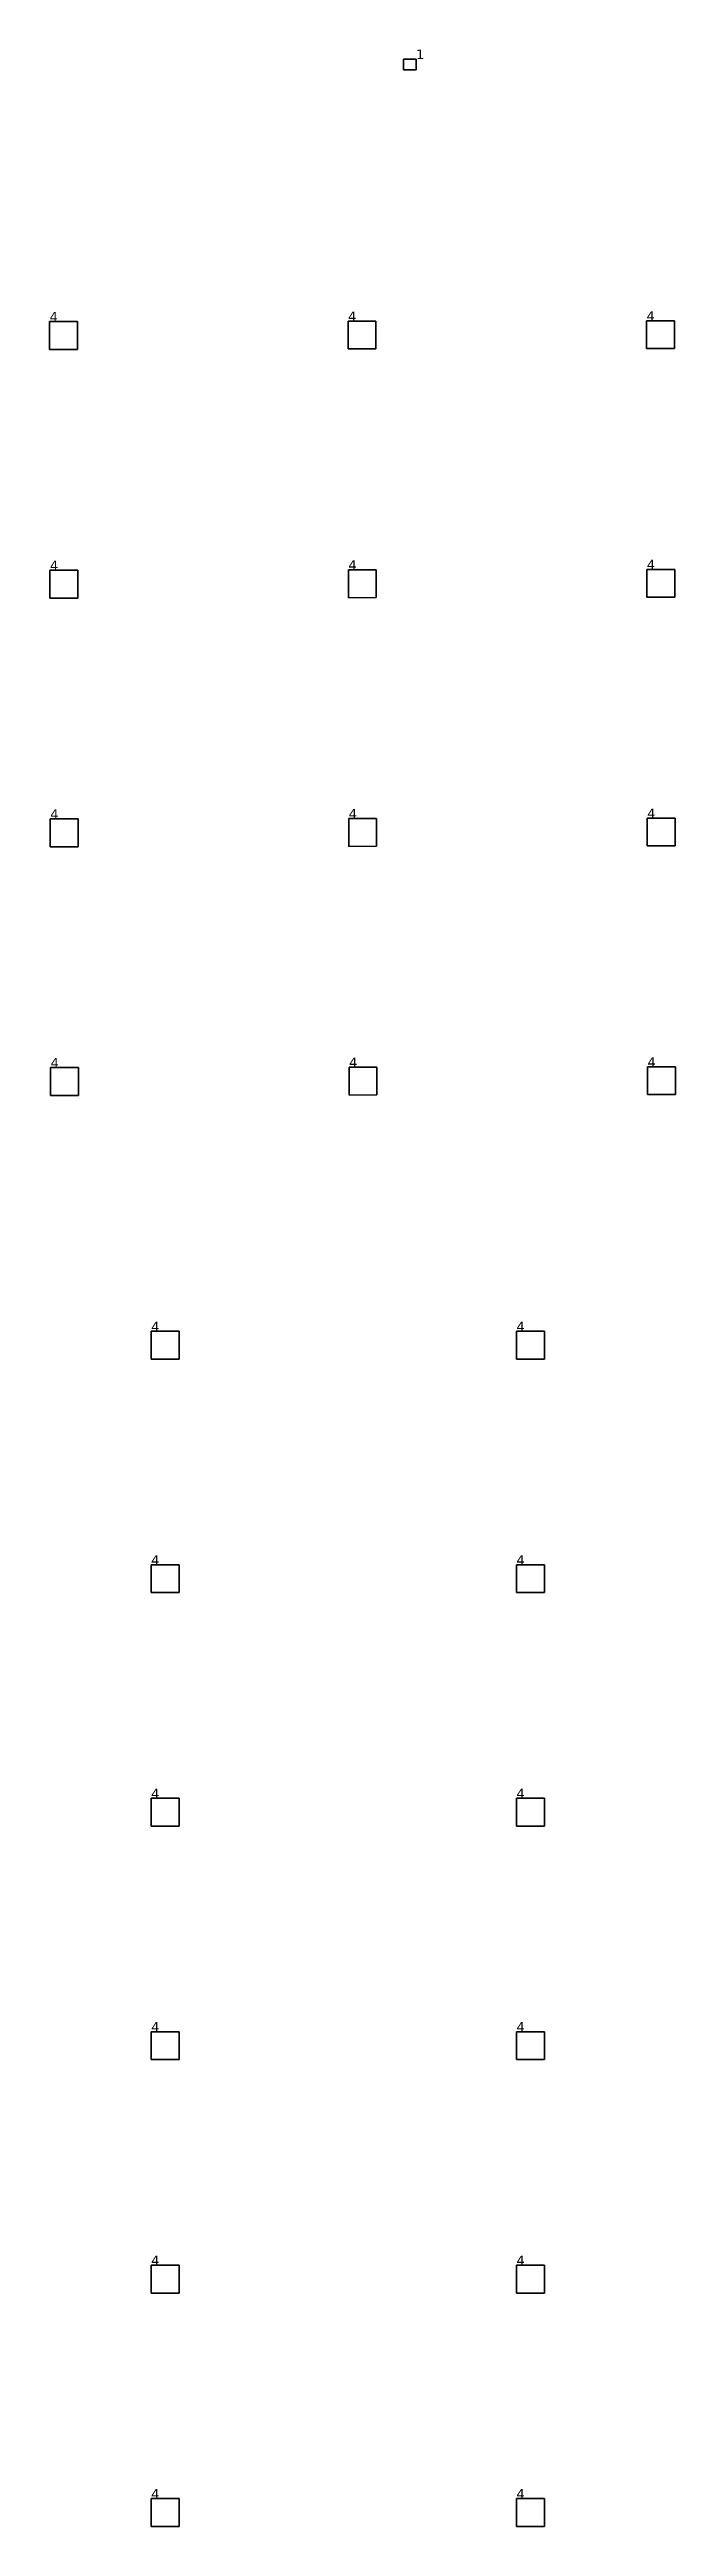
# Model space of a CAD drawing. Header units: inches. Extents: x -3 to 1235, y -1 to 963.
# Drawn here: x 127.75 to 139.53, y 68.97 to 115.62 of the extents above; entities that cross this region are included whole.
import ezdxf

# ---------------------------------------------------------------- set-up
doc = ezdxf.new("R2010")
doc.units = ezdxf.units.IN
doc.header["$MEASUREMENT"] = 0
doc.layers.add('DLX_TERR_LUM', color=7, linetype='Continuous', true_color=0x000000)
doc.layers.add('DLX_TERR_LUMKEY_IDX', color=7, linetype='Continuous', true_color=0x7f7f7f)
doc.styles.add('TableTextStyle', font='')
doc.styles.get('TableTextStyle').set_extended_font_data('VERDANA.TTF')

msp = doc.modelspace()

# ---------------------------------------------------------------- texts
at = {"layer": 'DLX_TERR_LUMKEY_IDX', "style": 'TableTextStyle'}
for s, p in [('1', (134.646, 115.44)), ('4', (127.747, 110.497)), ('4', (133.366, 110.505)), ('4', (138.984, 110.512)), ('4', (127.754, 105.813)), ('4', (133.372, 105.821)), ('4', (138.99, 105.829)), ('4', (127.76, 101.13)), ('4', (133.378, 101.137)), ('4', (138.997, 101.145)), ('4', (127.766, 96.446)), ('4', (133.385, 96.454)), ('4', (139.003, 96.461)), ('4', (129.659, 91.479)), ('4', (136.536, 91.479)), ('4', (129.659, 87.082)), ('4', (136.536, 87.082)), ('4', (129.659, 82.685)), ('4', (136.536, 82.685)), ('4', (129.659, 78.288)), ('4', (136.536, 78.288)), ('4', (129.659, 73.891)), ('4', (136.536, 73.891)), ('4', (129.659, 69.494)), ('4', (136.536, 69.494))]:
    msp.add_text(s, height=0.18, dxfattribs=at).set_placement(p)

# ---------------------------------------------------------------- linework, layer by layer
at = {"layer": 'DLX_TERR_LUM'}
for points in [[(134.411, 115.439, 0), (134.646, 115.44, 0)], [(134.646, 115.44, 0), (134.411, 115.439, 0)], [(134.646, 115.44, 0), (134.411, 115.439, 0)], [(134.411, 115.439, 0), (134.646, 115.44, 0)], [(134.412, 115.239, 0), (134.411, 115.439, 0)], [(134.411, 115.439, 0), (134.411, 115.439, 0)], [(134.411, 115.439, 0), (134.412, 115.239, 0)], [(134.411, 115.439, 0), (134.411, 115.439, 0)], [(134.411, 115.439, 0), (134.412, 115.239, 0)], [(134.412, 115.239, 0), (134.411, 115.439, 0)], [(134.647, 115.24, 0), (134.412, 115.239, 0)], [(134.412, 115.239, 0), (134.647, 115.24, 0)], [(134.412, 115.239, 0), (134.647, 115.24, 0)], [(134.647, 115.24, 0), (134.412, 115.239, 0)], [(134.412, 115.239, 0), (134.412, 115.239, 0)], [(134.412, 115.239, 0), (134.412, 115.239, 0)], [(134.646, 115.44, 0), (134.647, 115.24, 0)], [(134.647, 115.24, 0), (134.646, 115.44, 0)], [(134.646, 115.44, 0), (134.646, 115.44, 0)], [(134.646, 115.44, 0), (134.646, 115.44, 0)], [(134.647, 115.24, 0), (134.646, 115.44, 0)], [(134.646, 115.44, 0), (134.647, 115.24, 0)], [(134.647, 115.24, 0), (134.647, 115.24, 0)], [(134.647, 115.24, 0), (134.647, 115.24, 0)], [(127.747, 110.497, 0), (128.272, 110.498, 0)], [(128.272, 110.498, 0), (127.747, 110.497, 0)], [(128.272, 110.498, 0), (127.747, 110.497, 0)], [(127.747, 110.497, 0), (128.272, 110.498, 0)], [(127.748, 109.972, 0), (127.747, 110.497, 0)], [(127.747, 110.497, 0), (127.747, 110.497, 0)], [(127.747, 110.497, 0), (127.748, 109.972, 0)], [(127.747, 110.497, 0), (127.747, 110.497, 0)], [(127.747, 110.497, 0), (127.748, 109.972, 0)], [(127.748, 109.972, 0), (127.747, 110.497, 0)], [(128.272, 110.498, 0), (128.272, 110.498, 0)], [(128.272, 110.498, 0), (128.273, 109.973, 0)], [(128.273, 109.973, 0), (128.272, 110.498, 0)], [(128.272, 110.498, 0), (128.272, 110.498, 0)], [(128.273, 109.973, 0), (128.272, 110.498, 0)], [(128.272, 110.498, 0), (128.273, 109.973, 0)], [(133.366, 109.98, 0), (133.366, 110.505, 0)], [(133.366, 110.505, 0), (133.366, 110.505, 0)], [(133.366, 110.505, 0), (133.366, 109.98, 0)], [(133.366, 110.505, 0), (133.891, 110.505, 0)], [(133.891, 110.505, 0), (133.366, 110.505, 0)], [(133.366, 110.505, 0), (133.366, 110.505, 0)], [(133.891, 110.505, 0), (133.366, 110.505, 0)], [(133.366, 110.505, 0), (133.366, 109.98, 0)], [(133.366, 109.98, 0), (133.366, 110.505, 0)], [(133.366, 110.505, 0), (133.891, 110.505, 0)], [(133.891, 110.505, 0), (133.891, 110.505, 0)], [(133.891, 110.505, 0), (133.891, 109.98, 0)], [(133.891, 109.98, 0), (133.891, 110.505, 0)], [(133.891, 110.505, 0), (133.891, 110.505, 0)], [(133.891, 109.98, 0), (133.891, 110.505, 0)], [(133.891, 110.505, 0), (133.891, 109.98, 0)], [(138.984, 110.512, 0), (139.509, 110.513, 0)], [(139.509, 110.513, 0), (138.984, 110.512, 0)], [(139.509, 110.513, 0), (138.984, 110.512, 0)], [(138.984, 110.512, 0), (139.509, 110.513, 0)], [(138.985, 109.987, 0), (138.984, 110.512, 0)], [(138.984, 110.512, 0), (138.984, 110.512, 0)], [(138.984, 110.512, 0), (138.985, 109.987, 0)], [(138.984, 110.512, 0), (138.984, 110.512, 0)], [(138.984, 110.512, 0), (138.985, 109.987, 0)], [(138.985, 109.987, 0), (138.984, 110.512, 0)], [(139.509, 110.513, 0), (139.509, 110.513, 0)], [(139.509, 110.513, 0), (139.51, 109.988, 0)], [(139.51, 109.988, 0), (139.509, 110.513, 0)], [(139.509, 110.513, 0), (139.509, 110.513, 0)], [(139.51, 109.988, 0), (139.509, 110.513, 0)], [(139.509, 110.513, 0), (139.51, 109.988, 0)], [(128.273, 109.973, 0), (127.748, 109.972, 0)], [(127.748, 109.972, 0), (128.273, 109.973, 0)], [(127.748, 109.972, 0), (128.273, 109.973, 0)], [(128.273, 109.973, 0), (127.748, 109.972, 0)], [(127.748, 109.972, 0), (127.748, 109.972, 0)], [(127.748, 109.972, 0), (127.748, 109.972, 0)], [(128.273, 109.973, 0), (128.273, 109.973, 0)], [(128.273, 109.973, 0), (128.273, 109.973, 0)], [(133.891, 109.98, 0), (133.366, 109.98, 0)], [(133.366, 109.98, 0), (133.366, 109.98, 0)], [(133.366, 109.98, 0), (133.891, 109.98, 0)], [(133.366, 109.98, 0), (133.366, 109.98, 0)], [(133.366, 109.98, 0), (133.891, 109.98, 0)], [(133.891, 109.98, 0), (133.366, 109.98, 0)], [(133.891, 109.98, 0), (133.891, 109.98, 0)], [(133.891, 109.98, 0), (133.891, 109.98, 0)], [(139.51, 109.988, 0), (138.985, 109.987, 0)], [(138.985, 109.987, 0), (139.51, 109.988, 0)], [(138.985, 109.987, 0), (139.51, 109.988, 0)], [(139.51, 109.988, 0), (138.985, 109.987, 0)], [(138.985, 109.987, 0), (138.985, 109.987, 0)], [(138.985, 109.987, 0), (138.985, 109.987, 0)], [(139.51, 109.988, 0), (139.51, 109.988, 0)], [(139.51, 109.988, 0), (139.51, 109.988, 0)], [(127.754, 105.813, 0), (128.279, 105.814, 0)], [(128.279, 105.814, 0), (127.754, 105.813, 0)], [(128.279, 105.814, 0), (127.754, 105.813, 0)], [(127.754, 105.813, 0), (128.279, 105.814, 0)], [(127.754, 105.288, 0), (127.754, 105.813, 0)], [(127.754, 105.813, 0), (127.754, 105.813, 0)], [(127.754, 105.813, 0), (127.754, 105.288, 0)], [(127.754, 105.813, 0), (127.754, 105.813, 0)], [(127.754, 105.813, 0), (127.754, 105.288, 0)], [(127.754, 105.288, 0), (127.754, 105.813, 0)], [(128.279, 105.814, 0), (128.279, 105.814, 0)], [(128.279, 105.814, 0), (128.279, 105.289, 0)], [(128.279, 105.289, 0), (128.279, 105.814, 0)], [(128.279, 105.814, 0), (128.279, 105.814, 0)], [(128.279, 105.289, 0), (128.279, 105.814, 0)], [(128.279, 105.814, 0), (128.279, 105.289, 0)], [(133.372, 105.821, 0), (133.897, 105.822, 0)], [(133.897, 105.822, 0), (133.372, 105.821, 0)], [(133.897, 105.822, 0), (133.372, 105.821, 0)], [(133.372, 105.821, 0), (133.897, 105.822, 0)], [(133.373, 105.296, 0), (133.372, 105.821, 0)], [(133.372, 105.821, 0), (133.372, 105.821, 0)], [(133.372, 105.821, 0), (133.373, 105.296, 0)], [(133.372, 105.821, 0), (133.372, 105.821, 0)], [(133.372, 105.821, 0), (133.373, 105.296, 0)], [(133.373, 105.296, 0), (133.372, 105.821, 0)], [(133.897, 105.822, 0), (133.897, 105.822, 0)], [(133.897, 105.822, 0), (133.898, 105.297, 0)], [(133.898, 105.297, 0), (133.897, 105.822, 0)], [(133.897, 105.822, 0), (133.897, 105.822, 0)], [(133.898, 105.297, 0), (133.897, 105.822, 0)], [(133.897, 105.822, 0), (133.898, 105.297, 0)], [(138.991, 105.304, 0), (138.99, 105.829, 0)], [(138.99, 105.829, 0), (138.99, 105.829, 0)], [(138.99, 105.829, 0), (138.991, 105.304, 0)], [(138.99, 105.829, 0), (139.515, 105.829, 0)], [(139.515, 105.829, 0), (138.99, 105.829, 0)], [(138.99, 105.829, 0), (138.99, 105.829, 0)], [(139.515, 105.829, 0), (138.99, 105.829, 0)], [(138.99, 105.829, 0), (138.991, 105.304, 0)], [(138.991, 105.304, 0), (138.99, 105.829, 0)], [(138.99, 105.829, 0), (139.515, 105.829, 0)], [(139.515, 105.829, 0), (139.515, 105.829, 0)], [(139.515, 105.829, 0), (139.516, 105.304, 0)], [(139.516, 105.304, 0), (139.515, 105.829, 0)], [(139.515, 105.829, 0), (139.515, 105.829, 0)], [(139.516, 105.304, 0), (139.515, 105.829, 0)], [(139.515, 105.829, 0), (139.516, 105.304, 0)], [(128.279, 105.289, 0), (127.754, 105.288, 0)], [(127.754, 105.288, 0), (128.279, 105.289, 0)], [(127.754, 105.288, 0), (128.279, 105.289, 0)], [(128.279, 105.289, 0), (127.754, 105.288, 0)], [(127.754, 105.288, 0), (127.754, 105.288, 0)], [(127.754, 105.288, 0), (127.754, 105.288, 0)], [(128.279, 105.289, 0), (128.279, 105.289, 0)], [(128.279, 105.289, 0), (128.279, 105.289, 0)], [(133.898, 105.297, 0), (133.373, 105.296, 0)], [(133.373, 105.296, 0), (133.898, 105.297, 0)], [(133.373, 105.296, 0), (133.898, 105.297, 0)], [(133.898, 105.297, 0), (133.373, 105.296, 0)], [(133.373, 105.296, 0), (133.373, 105.296, 0)], [(133.373, 105.296, 0), (133.373, 105.296, 0)], [(133.898, 105.297, 0), (133.898, 105.297, 0)], [(133.898, 105.297, 0), (133.898, 105.297, 0)], [(139.516, 105.304, 0), (138.991, 105.304, 0)], [(138.991, 105.304, 0), (138.991, 105.304, 0)], [(138.991, 105.304, 0), (139.516, 105.304, 0)], [(138.991, 105.304, 0), (138.991, 105.304, 0)], [(138.991, 105.304, 0), (139.516, 105.304, 0)], [(139.516, 105.304, 0), (138.991, 105.304, 0)], [(139.516, 105.304, 0), (139.516, 105.304, 0)], [(139.516, 105.304, 0), (139.516, 105.304, 0)], [(127.761, 100.605, 0), (127.76, 101.13, 0)], [(127.76, 101.13, 0), (127.76, 101.13, 0)], [(127.76, 101.13, 0), (127.761, 100.605, 0)], [(127.76, 101.13, 0), (128.285, 101.13, 0)], [(128.285, 101.13, 0), (127.76, 101.13, 0)], [(127.76, 101.13, 0), (127.76, 101.13, 0)], [(128.285, 101.13, 0), (127.76, 101.13, 0)], [(127.76, 101.13, 0), (127.761, 100.605, 0)], [(127.761, 100.605, 0), (127.76, 101.13, 0)], [(127.76, 101.13, 0), (128.285, 101.13, 0)], [(128.285, 101.13, 0), (128.285, 101.13, 0)], [(128.285, 101.13, 0), (128.286, 100.605, 0)], [(128.286, 100.605, 0), (128.285, 101.13, 0)], [(128.285, 101.13, 0), (128.285, 101.13, 0)], [(128.286, 100.605, 0), (128.285, 101.13, 0)], [(128.285, 101.13, 0), (128.286, 100.605, 0)], [(133.378, 101.137, 0), (133.903, 101.138, 0)], [(133.903, 101.138, 0), (133.378, 101.137, 0)], [(133.903, 101.138, 0), (133.378, 101.137, 0)], [(133.378, 101.137, 0), (133.903, 101.138, 0)], [(133.379, 100.612, 0), (133.378, 101.137, 0)], [(133.378, 101.137, 0), (133.378, 101.137, 0)], [(133.378, 101.137, 0), (133.379, 100.612, 0)], [(133.378, 101.137, 0), (133.378, 101.137, 0)], [(133.378, 101.137, 0), (133.379, 100.612, 0)], [(133.379, 100.612, 0), (133.378, 101.137, 0)], [(133.903, 101.138, 0), (133.903, 101.138, 0)], [(133.903, 101.138, 0), (133.904, 100.613, 0)], [(133.904, 100.613, 0), (133.903, 101.138, 0)], [(133.903, 101.138, 0), (133.903, 101.138, 0)], [(133.904, 100.613, 0), (133.903, 101.138, 0)], [(133.903, 101.138, 0), (133.904, 100.613, 0)], [(138.997, 101.145, 0), (139.522, 101.146, 0)], [(139.522, 101.146, 0), (138.997, 101.145, 0)], [(139.522, 101.146, 0), (138.997, 101.145, 0)], [(138.997, 101.145, 0), (139.522, 101.146, 0)], [(138.997, 100.62, 0), (138.997, 101.145, 0)], [(138.997, 101.145, 0), (138.997, 101.145, 0)], [(138.997, 101.145, 0), (138.997, 100.62, 0)], [(138.997, 101.145, 0), (138.997, 101.145, 0)], [(138.997, 101.145, 0), (138.997, 100.62, 0)], [(138.997, 100.62, 0), (138.997, 101.145, 0)], [(139.522, 101.146, 0), (139.522, 101.146, 0)], [(139.522, 101.146, 0), (139.522, 100.621, 0)], [(139.522, 100.621, 0), (139.522, 101.146, 0)], [(139.522, 101.146, 0), (139.522, 101.146, 0)], [(139.522, 100.621, 0), (139.522, 101.146, 0)], [(139.522, 101.146, 0), (139.522, 100.621, 0)], [(128.286, 100.605, 0), (127.761, 100.605, 0)], [(127.761, 100.605, 0), (127.761, 100.605, 0)], [(127.761, 100.605, 0), (128.286, 100.605, 0)], [(127.761, 100.605, 0), (127.761, 100.605, 0)], [(127.761, 100.605, 0), (128.286, 100.605, 0)], [(128.286, 100.605, 0), (127.761, 100.605, 0)], [(128.286, 100.605, 0), (128.286, 100.605, 0)], [(128.286, 100.605, 0), (128.286, 100.605, 0)], [(133.904, 100.613, 0), (133.379, 100.612, 0)], [(133.379, 100.612, 0), (133.904, 100.613, 0)], [(133.379, 100.612, 0), (133.904, 100.613, 0)], [(133.904, 100.613, 0), (133.379, 100.612, 0)], [(133.379, 100.612, 0), (133.379, 100.612, 0)], [(133.379, 100.612, 0), (133.379, 100.612, 0)], [(133.904, 100.613, 0), (133.904, 100.613, 0)], [(133.904, 100.613, 0), (133.904, 100.613, 0)], [(139.522, 100.621, 0), (138.997, 100.62, 0)], [(138.997, 100.62, 0), (139.522, 100.621, 0)], [(138.997, 100.62, 0), (139.522, 100.621, 0)], [(139.522, 100.621, 0), (138.997, 100.62, 0)], [(138.997, 100.62, 0), (138.997, 100.62, 0)], [(138.997, 100.62, 0), (138.997, 100.62, 0)], [(139.522, 100.621, 0), (139.522, 100.621, 0)], [(139.522, 100.621, 0), (139.522, 100.621, 0)], [(127.766, 96.446, 0), (128.291, 96.447, 0)], [(128.291, 96.447, 0), (127.766, 96.446, 0)], [(128.291, 96.447, 0), (127.766, 96.446, 0)], [(127.766, 96.446, 0), (128.291, 96.447, 0)], [(127.767, 95.921, 0), (127.766, 96.446, 0)], [(127.766, 96.446, 0), (127.766, 96.446, 0)], [(127.766, 96.446, 0), (127.767, 95.921, 0)], [(127.766, 96.446, 0), (127.766, 96.446, 0)], [(127.766, 96.446, 0), (127.767, 95.921, 0)], [(127.767, 95.921, 0), (127.766, 96.446, 0)], [(128.291, 96.447, 0), (128.291, 96.447, 0)], [(128.291, 96.447, 0), (128.292, 95.922, 0)], [(128.292, 95.922, 0), (128.291, 96.447, 0)], [(128.291, 96.447, 0), (128.291, 96.447, 0)], [(128.292, 95.922, 0), (128.291, 96.447, 0)], [(128.291, 96.447, 0), (128.292, 95.922, 0)], [(133.385, 96.454, 0), (133.91, 96.455, 0)], [(133.91, 96.455, 0), (133.385, 96.454, 0)], [(133.91, 96.455, 0), (133.385, 96.454, 0)], [(133.385, 96.454, 0), (133.91, 96.455, 0)], [(133.385, 95.929, 0), (133.385, 96.454, 0)], [(133.385, 96.454, 0), (133.385, 96.454, 0)], [(133.385, 96.454, 0), (133.385, 95.929, 0)], [(133.385, 96.454, 0), (133.385, 96.454, 0)], [(133.385, 96.454, 0), (133.385, 95.929, 0)], [(133.385, 95.929, 0), (133.385, 96.454, 0)], [(133.91, 96.455, 0), (133.91, 96.455, 0)], [(133.91, 96.455, 0), (133.91, 95.93, 0)], [(133.91, 95.93, 0), (133.91, 96.455, 0)], [(133.91, 96.455, 0), (133.91, 96.455, 0)], [(133.91, 95.93, 0), (133.91, 96.455, 0)], [(133.91, 96.455, 0), (133.91, 95.93, 0)], [(139.003, 96.461, 0), (139.528, 96.462, 0)], [(139.528, 96.462, 0), (139.003, 96.461, 0)], [(139.528, 96.462, 0), (139.003, 96.461, 0)], [(139.003, 96.461, 0), (139.528, 96.462, 0)], [(139.004, 95.936, 0), (139.003, 96.461, 0)], [(139.003, 96.461, 0), (139.003, 96.461, 0)], [(139.003, 96.461, 0), (139.004, 95.936, 0)], [(139.003, 96.461, 0), (139.003, 96.461, 0)], [(139.003, 96.461, 0), (139.004, 95.936, 0)], [(139.004, 95.936, 0), (139.003, 96.461, 0)], [(139.528, 96.462, 0), (139.528, 96.462, 0)], [(139.528, 96.462, 0), (139.529, 95.937, 0)], [(139.529, 95.937, 0), (139.528, 96.462, 0)], [(139.528, 96.462, 0), (139.528, 96.462, 0)], [(139.529, 95.937, 0), (139.528, 96.462, 0)], [(139.528, 96.462, 0), (139.529, 95.937, 0)], [(128.292, 95.922, 0), (127.767, 95.921, 0)], [(127.767, 95.921, 0), (128.292, 95.922, 0)], [(127.767, 95.921, 0), (128.292, 95.922, 0)], [(128.292, 95.922, 0), (127.767, 95.921, 0)], [(127.767, 95.921, 0), (127.767, 95.921, 0)], [(127.767, 95.921, 0), (127.767, 95.921, 0)], [(128.292, 95.922, 0), (128.292, 95.922, 0)], [(128.292, 95.922, 0), (128.292, 95.922, 0)], [(133.91, 95.93, 0), (133.385, 95.929, 0)], [(133.385, 95.929, 0), (133.91, 95.93, 0)], [(133.385, 95.929, 0), (133.91, 95.93, 0)], [(133.91, 95.93, 0), (133.385, 95.929, 0)], [(133.385, 95.929, 0), (133.385, 95.929, 0)], [(133.385, 95.929, 0), (133.385, 95.929, 0)], [(133.91, 95.93, 0), (133.91, 95.93, 0)], [(133.91, 95.93, 0), (133.91, 95.93, 0)], [(139.529, 95.937, 0), (139.004, 95.936, 0)], [(139.004, 95.936, 0), (139.529, 95.937, 0)], [(139.004, 95.936, 0), (139.529, 95.937, 0)], [(139.529, 95.937, 0), (139.004, 95.936, 0)], [(139.004, 95.936, 0), (139.004, 95.936, 0)], [(139.004, 95.936, 0), (139.004, 95.936, 0)], [(139.529, 95.937, 0), (139.529, 95.937, 0)], [(139.529, 95.937, 0), (139.529, 95.937, 0)], [(129.659, 90.954, 0), (129.659, 91.479, 0)], [(129.659, 91.479, 0), (129.659, 91.479, 0)], [(129.659, 91.479, 0), (129.659, 90.954, 0)], [(129.659, 91.479, 0), (130.184, 91.479, 0)], [(130.184, 91.479, 0), (129.659, 91.479, 0)], [(129.659, 91.479, 0), (129.659, 91.479, 0)], [(130.184, 91.479, 0), (129.659, 91.479, 0)], [(129.659, 91.479, 0), (129.659, 90.954, 0)], [(129.659, 90.954, 0), (129.659, 91.479, 0)], [(129.659, 91.479, 0), (130.184, 91.479, 0)], [(130.184, 91.479, 0), (130.184, 91.479, 0)], [(130.184, 91.479, 0), (130.184, 90.954, 0)], [(130.184, 90.954, 0), (130.184, 91.479, 0)], [(130.184, 91.479, 0), (130.184, 91.479, 0)], [(130.184, 90.954, 0), (130.184, 91.479, 0)], [(130.184, 91.479, 0), (130.184, 90.954, 0)], [(136.536, 90.954, 0), (136.536, 91.479, 0)], [(136.536, 91.479, 0), (136.536, 91.479, 0)], [(136.536, 91.479, 0), (136.536, 90.954, 0)], [(136.536, 91.479, 0), (137.061, 91.479, 0)], [(137.061, 91.479, 0), (136.536, 91.479, 0)], [(136.536, 91.479, 0), (136.536, 91.479, 0)], [(137.061, 91.479, 0), (136.536, 91.479, 0)], [(136.536, 91.479, 0), (136.536, 90.954, 0)], [(136.536, 90.954, 0), (136.536, 91.479, 0)], [(136.536, 91.479, 0), (137.061, 91.479, 0)], [(137.061, 91.479, 0), (137.061, 91.479, 0)], [(137.061, 91.479, 0), (137.061, 90.954, 0)], [(137.061, 90.954, 0), (137.061, 91.479, 0)], [(137.061, 91.479, 0), (137.061, 91.479, 0)], [(137.061, 90.954, 0), (137.061, 91.479, 0)], [(137.061, 91.479, 0), (137.061, 90.954, 0)], [(130.184, 90.954, 0), (129.659, 90.954, 0)], [(129.659, 90.954, 0), (129.659, 90.954, 0)], [(129.659, 90.954, 0), (130.184, 90.954, 0)], [(129.659, 90.954, 0), (129.659, 90.954, 0)], [(129.659, 90.954, 0), (130.184, 90.954, 0)], [(130.184, 90.954, 0), (129.659, 90.954, 0)], [(130.184, 90.954, 0), (130.184, 90.954, 0)], [(130.184, 90.954, 0), (130.184, 90.954, 0)], [(137.061, 90.954, 0), (136.536, 90.954, 0)], [(136.536, 90.954, 0), (136.536, 90.954, 0)], [(136.536, 90.954, 0), (137.061, 90.954, 0)], [(136.536, 90.954, 0), (136.536, 90.954, 0)], [(136.536, 90.954, 0), (137.061, 90.954, 0)], [(137.061, 90.954, 0), (136.536, 90.954, 0)], [(137.061, 90.954, 0), (137.061, 90.954, 0)], [(137.061, 90.954, 0), (137.061, 90.954, 0)], [(129.659, 86.557, 0), (129.659, 87.082, 0)], [(129.659, 87.082, 0), (129.659, 87.082, 0)], [(129.659, 87.082, 0), (129.659, 86.557, 0)], [(129.659, 87.082, 0), (130.184, 87.082, 0)], [(130.184, 87.082, 0), (129.659, 87.082, 0)], [(129.659, 87.082, 0), (129.659, 87.082, 0)], [(130.184, 87.082, 0), (129.659, 87.082, 0)], [(129.659, 87.082, 0), (129.659, 86.557, 0)], [(129.659, 86.557, 0), (129.659, 87.082, 0)], [(129.659, 87.082, 0), (130.184, 87.082, 0)], [(130.184, 87.082, 0), (130.184, 87.082, 0)], [(130.184, 87.082, 0), (130.184, 86.557, 0)], [(130.184, 86.557, 0), (130.184, 87.082, 0)], [(130.184, 87.082, 0), (130.184, 87.082, 0)], [(130.184, 86.557, 0), (130.184, 87.082, 0)], [(130.184, 87.082, 0), (130.184, 86.557, 0)], [(136.536, 86.557, 0), (136.536, 87.082, 0)], [(136.536, 87.082, 0), (136.536, 87.082, 0)], [(136.536, 87.082, 0), (136.536, 86.557, 0)], [(136.536, 87.082, 0), (137.061, 87.082, 0)], [(137.061, 87.082, 0), (136.536, 87.082, 0)], [(136.536, 87.082, 0), (136.536, 87.082, 0)], [(137.061, 87.082, 0), (136.536, 87.082, 0)], [(136.536, 87.082, 0), (136.536, 86.557, 0)], [(136.536, 86.557, 0), (136.536, 87.082, 0)], [(136.536, 87.082, 0), (137.061, 87.082, 0)], [(137.061, 87.082, 0), (137.061, 87.082, 0)], [(137.061, 87.082, 0), (137.061, 86.557, 0)], [(137.061, 86.557, 0), (137.061, 87.082, 0)], [(137.061, 87.082, 0), (137.061, 87.082, 0)], [(137.061, 86.557, 0), (137.061, 87.082, 0)], [(137.061, 87.082, 0), (137.061, 86.557, 0)], [(130.184, 86.557, 0), (129.659, 86.557, 0)], [(129.659, 86.557, 0), (129.659, 86.557, 0)], [(129.659, 86.557, 0), (130.184, 86.557, 0)], [(129.659, 86.557, 0), (129.659, 86.557, 0)], [(129.659, 86.557, 0), (130.184, 86.557, 0)], [(130.184, 86.557, 0), (129.659, 86.557, 0)], [(130.184, 86.557, 0), (130.184, 86.557, 0)], [(130.184, 86.557, 0), (130.184, 86.557, 0)], [(137.061, 86.557, 0), (136.536, 86.557, 0)], [(136.536, 86.557, 0), (136.536, 86.557, 0)], [(136.536, 86.557, 0), (137.061, 86.557, 0)], [(136.536, 86.557, 0), (136.536, 86.557, 0)], [(136.536, 86.557, 0), (137.061, 86.557, 0)], [(137.061, 86.557, 0), (136.536, 86.557, 0)], [(137.061, 86.557, 0), (137.061, 86.557, 0)], [(137.061, 86.557, 0), (137.061, 86.557, 0)], [(129.659, 82.16, 0), (129.659, 82.685, 0)], [(129.659, 82.685, 0), (129.659, 82.685, 0)], [(129.659, 82.685, 0), (129.659, 82.16, 0)], [(129.659, 82.685, 0), (130.184, 82.685, 0)], [(130.184, 82.685, 0), (129.659, 82.685, 0)], [(129.659, 82.685, 0), (129.659, 82.685, 0)], [(130.184, 82.685, 0), (129.659, 82.685, 0)], [(129.659, 82.685, 0), (129.659, 82.16, 0)], [(129.659, 82.16, 0), (129.659, 82.685, 0)], [(129.659, 82.685, 0), (130.184, 82.685, 0)], [(130.184, 82.685, 0), (130.184, 82.685, 0)], [(130.184, 82.685, 0), (130.184, 82.16, 0)], [(130.184, 82.16, 0), (130.184, 82.685, 0)], [(130.184, 82.685, 0), (130.184, 82.685, 0)], [(130.184, 82.16, 0), (130.184, 82.685, 0)], [(130.184, 82.685, 0), (130.184, 82.16, 0)], [(136.536, 82.16, 0), (136.536, 82.685, 0)], [(136.536, 82.685, 0), (136.536, 82.685, 0)], [(136.536, 82.685, 0), (136.536, 82.16, 0)], [(136.536, 82.685, 0), (137.061, 82.685, 0)], [(137.061, 82.685, 0), (136.536, 82.685, 0)], [(136.536, 82.685, 0), (136.536, 82.685, 0)], [(137.061, 82.685, 0), (136.536, 82.685, 0)], [(136.536, 82.685, 0), (136.536, 82.16, 0)], [(136.536, 82.16, 0), (136.536, 82.685, 0)], [(136.536, 82.685, 0), (137.061, 82.685, 0)], [(137.061, 82.685, 0), (137.061, 82.685, 0)], [(137.061, 82.685, 0), (137.061, 82.16, 0)], [(137.061, 82.16, 0), (137.061, 82.685, 0)], [(137.061, 82.685, 0), (137.061, 82.685, 0)], [(137.061, 82.16, 0), (137.061, 82.685, 0)], [(137.061, 82.685, 0), (137.061, 82.16, 0)], [(130.184, 82.16, 0), (129.659, 82.16, 0)], [(129.659, 82.16, 0), (129.659, 82.16, 0)], [(129.659, 82.16, 0), (130.184, 82.16, 0)], [(129.659, 82.16, 0), (129.659, 82.16, 0)], [(129.659, 82.16, 0), (130.184, 82.16, 0)], [(130.184, 82.16, 0), (129.659, 82.16, 0)], [(130.184, 82.16, 0), (130.184, 82.16, 0)], [(130.184, 82.16, 0), (130.184, 82.16, 0)], [(137.061, 82.16, 0), (136.536, 82.16, 0)], [(136.536, 82.16, 0), (136.536, 82.16, 0)], [(136.536, 82.16, 0), (137.061, 82.16, 0)], [(136.536, 82.16, 0), (136.536, 82.16, 0)], [(136.536, 82.16, 0), (137.061, 82.16, 0)], [(137.061, 82.16, 0), (136.536, 82.16, 0)], [(137.061, 82.16, 0), (137.061, 82.16, 0)], [(137.061, 82.16, 0), (137.061, 82.16, 0)], [(129.659, 77.763, 0), (129.659, 78.288, 0)], [(129.659, 78.288, 0), (129.659, 78.288, 0)], [(129.659, 78.288, 0), (129.659, 77.763, 0)], [(129.659, 78.288, 0), (130.184, 78.288, 0)], [(130.184, 78.288, 0), (129.659, 78.288, 0)], [(129.659, 78.288, 0), (129.659, 78.288, 0)], [(130.184, 78.288, 0), (129.659, 78.288, 0)], [(129.659, 78.288, 0), (129.659, 77.763, 0)], [(129.659, 77.763, 0), (129.659, 78.288, 0)], [(129.659, 78.288, 0), (130.184, 78.288, 0)], [(130.184, 78.288, 0), (130.184, 78.288, 0)], [(130.184, 78.288, 0), (130.184, 77.763, 0)], [(130.184, 77.763, 0), (130.184, 78.288, 0)], [(130.184, 78.288, 0), (130.184, 78.288, 0)], [(130.184, 77.763, 0), (130.184, 78.288, 0)], [(130.184, 78.288, 0), (130.184, 77.763, 0)], [(136.536, 77.763, 0), (136.536, 78.288, 0)], [(136.536, 78.288, 0), (136.536, 78.288, 0)], [(136.536, 78.288, 0), (136.536, 77.763, 0)], [(136.536, 78.288, 0), (137.061, 78.288, 0)], [(137.061, 78.288, 0), (136.536, 78.288, 0)], [(136.536, 78.288, 0), (136.536, 78.288, 0)], [(137.061, 78.288, 0), (136.536, 78.288, 0)], [(136.536, 78.288, 0), (136.536, 77.763, 0)], [(136.536, 77.763, 0), (136.536, 78.288, 0)], [(136.536, 78.288, 0), (137.061, 78.288, 0)], [(137.061, 78.288, 0), (137.061, 78.288, 0)], [(137.061, 78.288, 0), (137.061, 77.763, 0)], [(137.061, 77.763, 0), (137.061, 78.288, 0)], [(137.061, 78.288, 0), (137.061, 78.288, 0)], [(137.061, 77.763, 0), (137.061, 78.288, 0)], [(137.061, 78.288, 0), (137.061, 77.763, 0)], [(130.184, 77.763, 0), (129.659, 77.763, 0)], [(129.659, 77.763, 0), (129.659, 77.763, 0)], [(129.659, 77.763, 0), (130.184, 77.763, 0)], [(129.659, 77.763, 0), (129.659, 77.763, 0)], [(129.659, 77.763, 0), (130.184, 77.763, 0)], [(130.184, 77.763, 0), (129.659, 77.763, 0)], [(130.184, 77.763, 0), (130.184, 77.763, 0)], [(130.184, 77.763, 0), (130.184, 77.763, 0)], [(137.061, 77.763, 0), (136.536, 77.763, 0)], [(136.536, 77.763, 0), (136.536, 77.763, 0)], [(136.536, 77.763, 0), (137.061, 77.763, 0)], [(136.536, 77.763, 0), (136.536, 77.763, 0)], [(136.536, 77.763, 0), (137.061, 77.763, 0)], [(137.061, 77.763, 0), (136.536, 77.763, 0)], [(137.061, 77.763, 0), (137.061, 77.763, 0)], [(137.061, 77.763, 0), (137.061, 77.763, 0)], [(129.659, 73.366, 0), (129.659, 73.891, 0)], [(129.659, 73.891, 0), (129.659, 73.891, 0)], [(129.659, 73.891, 0), (129.659, 73.366, 0)], [(129.659, 73.891, 0), (130.184, 73.891, 0)], [(130.184, 73.891, 0), (129.659, 73.891, 0)], [(129.659, 73.891, 0), (129.659, 73.891, 0)], [(130.184, 73.891, 0), (129.659, 73.891, 0)], [(129.659, 73.891, 0), (129.659, 73.366, 0)], [(129.659, 73.366, 0), (129.659, 73.891, 0)], [(129.659, 73.891, 0), (130.184, 73.891, 0)], [(130.184, 73.891, 0), (130.184, 73.891, 0)], [(130.184, 73.891, 0), (130.184, 73.366, 0)], [(130.184, 73.366, 0), (130.184, 73.891, 0)], [(130.184, 73.891, 0), (130.184, 73.891, 0)], [(130.184, 73.366, 0), (130.184, 73.891, 0)], [(130.184, 73.891, 0), (130.184, 73.366, 0)], [(136.536, 73.366, 0), (136.536, 73.891, 0)], [(136.536, 73.891, 0), (136.536, 73.891, 0)], [(136.536, 73.891, 0), (136.536, 73.366, 0)], [(136.536, 73.891, 0), (137.061, 73.891, 0)], [(137.061, 73.891, 0), (136.536, 73.891, 0)], [(136.536, 73.891, 0), (136.536, 73.891, 0)], [(137.061, 73.891, 0), (136.536, 73.891, 0)], [(136.536, 73.891, 0), (136.536, 73.366, 0)], [(136.536, 73.366, 0), (136.536, 73.891, 0)], [(136.536, 73.891, 0), (137.061, 73.891, 0)], [(137.061, 73.891, 0), (137.061, 73.891, 0)], [(137.061, 73.891, 0), (137.061, 73.366, 0)], [(137.061, 73.366, 0), (137.061, 73.891, 0)], [(137.061, 73.891, 0), (137.061, 73.891, 0)], [(137.061, 73.366, 0), (137.061, 73.891, 0)], [(137.061, 73.891, 0), (137.061, 73.366, 0)], [(130.184, 73.366, 0), (129.659, 73.366, 0)], [(129.659, 73.366, 0), (129.659, 73.366, 0)], [(129.659, 73.366, 0), (130.184, 73.366, 0)], [(129.659, 73.366, 0), (129.659, 73.366, 0)], [(129.659, 73.366, 0), (130.184, 73.366, 0)], [(130.184, 73.366, 0), (129.659, 73.366, 0)], [(130.184, 73.366, 0), (130.184, 73.366, 0)], [(130.184, 73.366, 0), (130.184, 73.366, 0)], [(137.061, 73.366, 0), (136.536, 73.366, 0)], [(136.536, 73.366, 0), (136.536, 73.366, 0)], [(136.536, 73.366, 0), (137.061, 73.366, 0)], [(136.536, 73.366, 0), (136.536, 73.366, 0)], [(136.536, 73.366, 0), (137.061, 73.366, 0)], [(137.061, 73.366, 0), (136.536, 73.366, 0)], [(137.061, 73.366, 0), (137.061, 73.366, 0)], [(137.061, 73.366, 0), (137.061, 73.366, 0)], [(129.659, 68.969, 0), (129.659, 69.494, 0)], [(129.659, 69.494, 0), (129.659, 69.494, 0)], [(129.659, 69.494, 0), (129.659, 68.969, 0)], [(129.659, 69.494, 0), (130.184, 69.494, 0)], [(130.184, 69.494, 0), (129.659, 69.494, 0)], [(129.659, 69.494, 0), (129.659, 69.494, 0)], [(130.184, 69.494, 0), (129.659, 69.494, 0)], [(129.659, 69.494, 0), (129.659, 68.969, 0)], [(129.659, 68.969, 0), (129.659, 69.494, 0)], [(129.659, 69.494, 0), (130.184, 69.494, 0)], [(130.184, 69.494, 0), (130.184, 69.494, 0)], [(130.184, 69.494, 0), (130.184, 68.969, 0)], [(130.184, 68.969, 0), (130.184, 69.494, 0)], [(130.184, 69.494, 0), (130.184, 69.494, 0)], [(130.184, 68.969, 0), (130.184, 69.494, 0)], [(130.184, 69.494, 0), (130.184, 68.969, 0)], [(136.536, 68.969, 0), (136.536, 69.494, 0)], [(136.536, 69.494, 0), (136.536, 69.494, 0)], [(136.536, 69.494, 0), (136.536, 68.969, 0)], [(136.536, 69.494, 0), (137.061, 69.494, 0)], [(137.061, 69.494, 0), (136.536, 69.494, 0)], [(136.536, 69.494, 0), (136.536, 69.494, 0)], [(137.061, 69.494, 0), (136.536, 69.494, 0)], [(136.536, 69.494, 0), (136.536, 68.969, 0)], [(136.536, 68.969, 0), (136.536, 69.494, 0)], [(136.536, 69.494, 0), (137.061, 69.494, 0)], [(137.061, 69.494, 0), (137.061, 69.494, 0)], [(137.061, 69.494, 0), (137.061, 68.969, 0)], [(137.061, 68.969, 0), (137.061, 69.494, 0)], [(137.061, 69.494, 0), (137.061, 69.494, 0)], [(137.061, 68.969, 0), (137.061, 69.494, 0)], [(137.061, 69.494, 0), (137.061, 68.969, 0)], [(130.184, 68.969, 0), (129.659, 68.969, 0)], [(129.659, 68.969, 0), (129.659, 68.969, 0)], [(129.659, 68.969, 0), (130.184, 68.969, 0)], [(129.659, 68.969, 0), (129.659, 68.969, 0)], [(129.659, 68.969, 0), (130.184, 68.969, 0)], [(130.184, 68.969, 0), (129.659, 68.969, 0)], [(130.184, 68.969, 0), (130.184, 68.969, 0)], [(130.184, 68.969, 0), (130.184, 68.969, 0)], [(137.061, 68.969, 0), (136.536, 68.969, 0)], [(136.536, 68.969, 0), (136.536, 68.969, 0)], [(136.536, 68.969, 0), (137.061, 68.969, 0)], [(136.536, 68.969, 0), (136.536, 68.969, 0)], [(136.536, 68.969, 0), (137.061, 68.969, 0)], [(137.061, 68.969, 0), (136.536, 68.969, 0)], [(137.061, 68.969, 0), (137.061, 68.969, 0)], [(137.061, 68.969, 0), (137.061, 68.969, 0)]]:
    msp.add_polyline3d(points, dxfattribs=at)

msp.set_redraw_order([(e.dxf.handle, doc.entitydb.next_handle()) for e in msp.query("TEXT MTEXT ATTDEF DIMENSION ARC_DIMENSION")])  # texts and dimensions are drawn at this point

doc.saveas('drawing.dxf')
